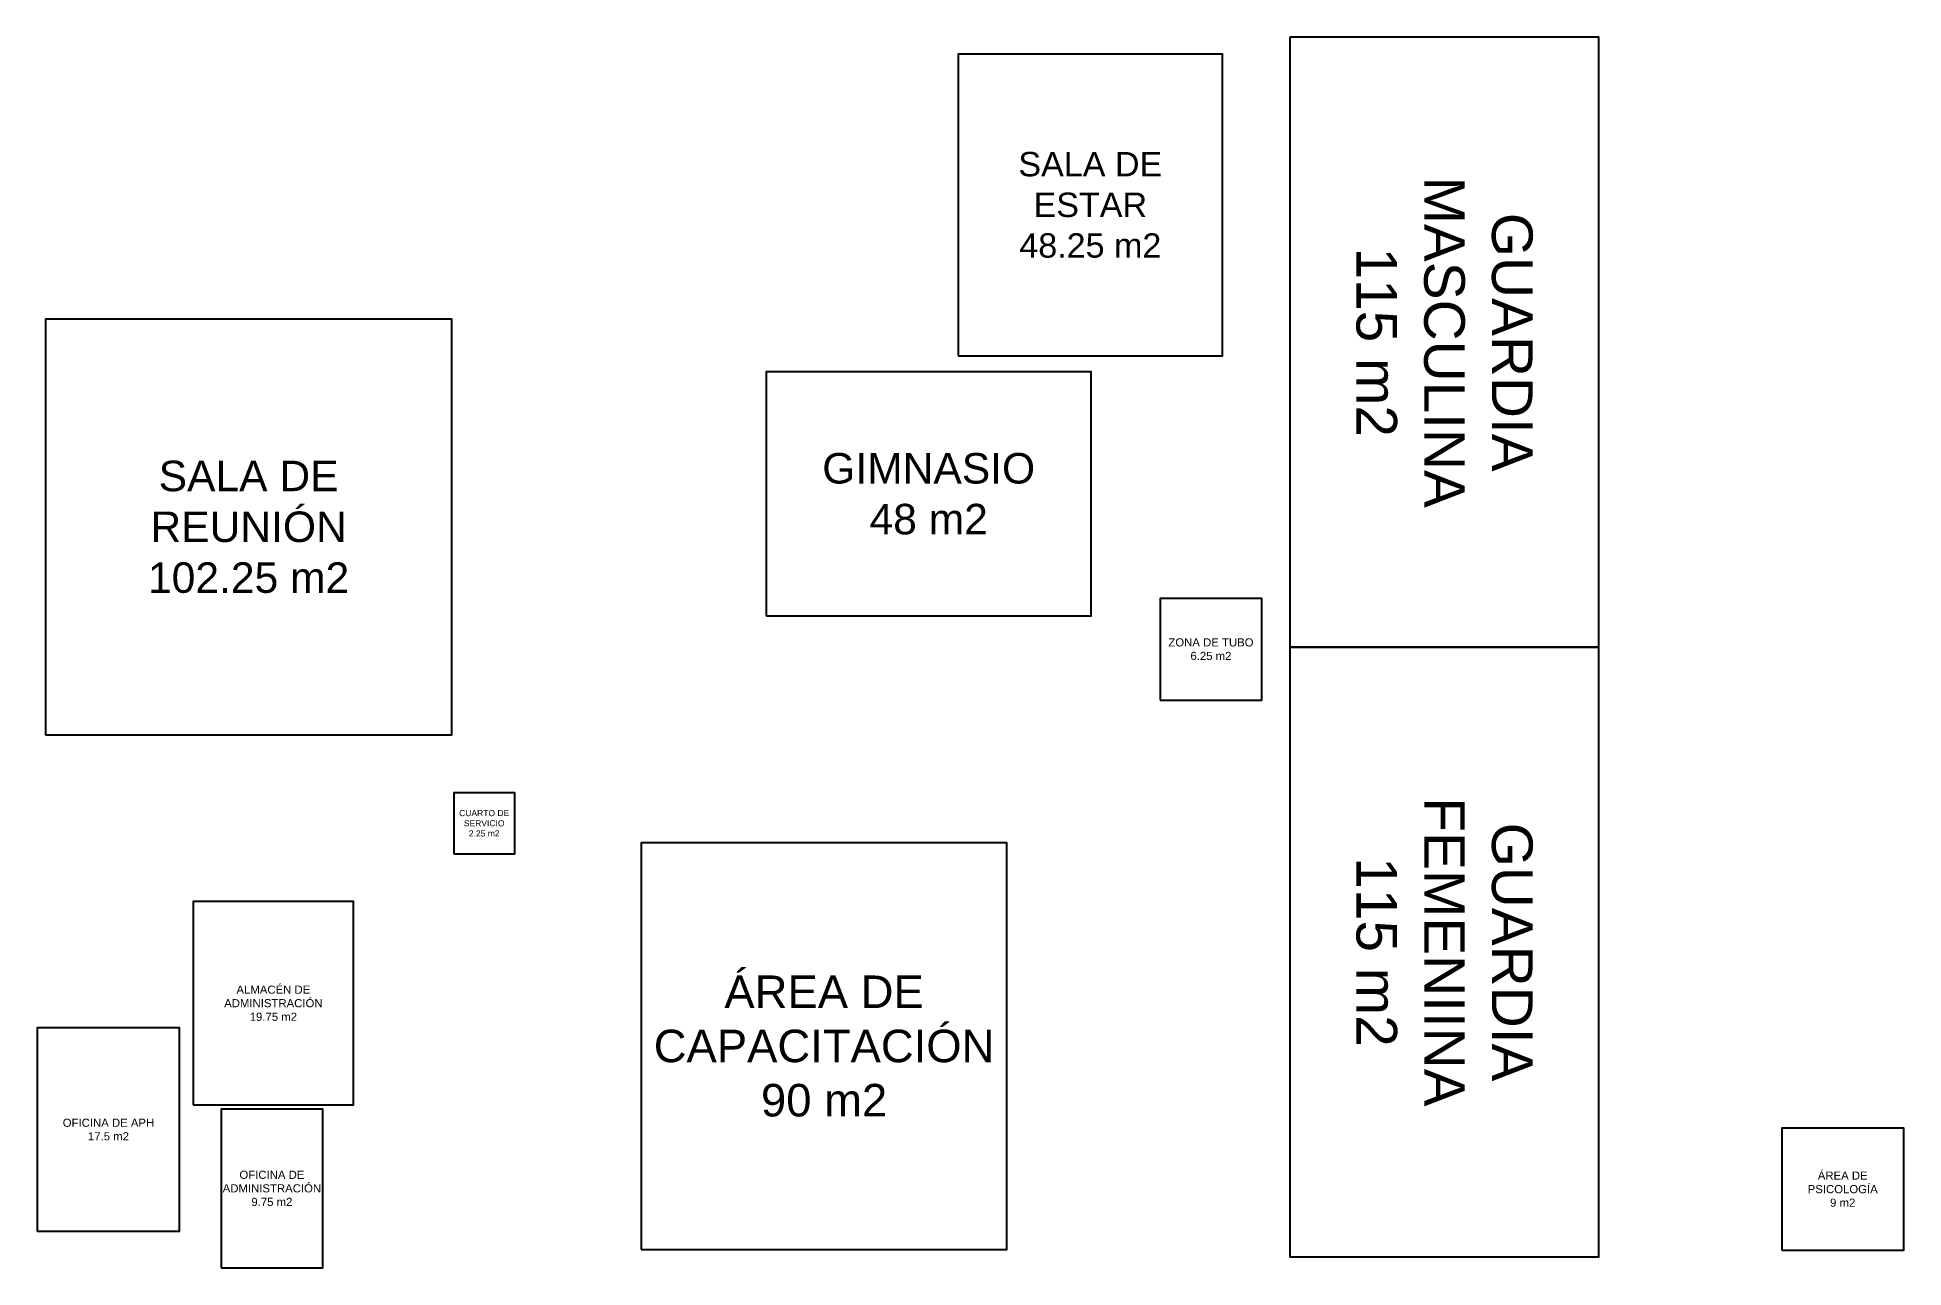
# Model space of a CAD drawing. Header units: millimetres. Extents: x 111 to 1506, y 14 to 566.
# Drawn here: x 618.91 to 664.83, y 233.04 to 263.3 of the extents above; entities that cross this region are included whole.
import ezdxf

# ---------------------------------------------------------------- set-up
doc = ezdxf.new("R2010")
doc.units = ezdxf.units.MM
doc.layers.add('ROSE', color=223, linetype='Continuous')
doc.styles.get("Standard").update_dxf_attribs({"font": 'arial.ttf'})

msp = doc.modelspace()

# ---------------------------------------------------------------- texts
at = {"char_height": 1, "attachment_point": 5, "rotation": 270}
for s, insert in [('GUARDIA MASCULINA\\P115 m2', (653.52629, 255.80276)), ('GUARDIA FEMENIINA\\P115 m2', (653.52629, 240.80276))]:
    msp.add_mtext_dynamic_manual_height_columns(s, width=7.9797281, gutter_width=7.99547, heights=[0], dxfattribs=dict(at, insert=insert))
at = {"attachment_point": 5}
for s, width, insert, char_height in [('ZONA DE TUBO\\P6.25 m2', 2.3335781, (647.78763, 248.25111), 0.2), ('ÁREA DE CAPACITACIÓN\\P90 m2', 7.9797281, (638.26893, 238.48552), 0.8), ('ALMACÉN DE ADMINISTRACIÓN\\P19.75 m2', 2.5796857, (624.71987, 239.54164), 0.2), ('OFICINA DE APH\\P17.5 m2', 2.5796857, (620.66271, 236.43424), 0.2), ('OFICINA DE ADMINISTRACIÓN\\P9.75 m2', 2.5796857, (624.68395, 234.98753), 0.2), ('ÁREA DE PSICOLOGÍA\\P9 m2', 2.5796857, (663.33031, 234.96802), 0.2)]:
    msp.add_mtext_dynamic_manual_height_columns(s, width=width, gutter_width=7.99547, heights=[0], dxfattribs=dict(at, insert=insert, char_height=char_height))
at = {"layer": 'ROSE', "color": 7, "true_color": 0xffffff, "attachment_point": 5}
for s, width, gutter_width, insert, char_height in [('SALA DE ESTAR\\P48.25 m2', 3.9435816, 7.99547, (644.81966, 259.17877), 0.6), ('GIMNASIO\\P48 m2', 7.0535789, 7.99547, (640.84251, 252.07166), 0.75), ('SALA DE REUNIÓN\\P102.25 m2', 5.8643449, 7.99547, (624.11083, 251.25779), 0.75), ('CUARTO DE SERVICIO\\P2.25 m2', 1.5, 12.5, (629.9069, 243.96833), 0.15)]:
    msp.add_mtext_dynamic_manual_height_columns(s, width=width, gutter_width=gutter_width, heights=[0], dxfattribs=dict(at, insert=insert, char_height=char_height))

# ---------------------------------------------------------------- linework, layer by layer
for points in [[(649.72629, 263.30276), (649.72629, 248.30276), (657.32629, 248.30276), (657.32629, 263.30276)], [(646.53763, 247.00111), (649.03763, 247.00111), (649.03763, 249.50111), (646.53763, 249.50111)], [(649.72629, 248.30276), (649.72629, 233.30276), (657.32629, 233.30276), (657.32629, 248.30276)], [(633.76893, 233.48552), (642.76893, 233.48552), (642.76893, 243.48552), (633.76893, 243.48552)], [(622.74487, 237.04164), (626.69487, 237.04164), (626.69487, 242.04164), (622.74487, 242.04164)], [(618.91271, 233.93424), (622.41271, 233.93424), (622.41271, 238.93424), (618.91271, 238.93424)], [(623.43395, 233.03753), (625.93395, 233.03753), (625.93395, 236.93753), (623.43395, 236.93753)], [(661.83031, 233.46802), (664.83031, 233.46802), (664.83031, 236.46802), (661.83031, 236.46802)]]:
    msp.add_lwpolyline(points, close=True)
at = {"layer": 'ROSE', "color": 7, "true_color": 0xffffff}
for points in [[(641.56966, 255.46722), (648.06966, 255.46722), (648.06966, 262.89032), (641.56966, 262.89032)], [(619.11083, 246.14529), (629.11083, 246.14529), (629.11083, 256.37029), (619.11083, 256.37029)], [(636.84251, 249.07166), (644.84251, 249.07166), (644.84251, 255.07166), (636.84251, 255.07166)], [(629.1569, 243.21833), (630.6569, 243.21833), (630.6569, 244.71833), (629.1569, 244.71833)]]:
    msp.add_lwpolyline(points, close=True, dxfattribs=at)

msp.set_redraw_order([(e.dxf.handle, doc.entitydb.next_handle()) for e in msp.query("TEXT MTEXT ATTDEF DIMENSION ARC_DIMENSION")])  # texts and dimensions are drawn at this point

doc.saveas('drawing.dxf')
